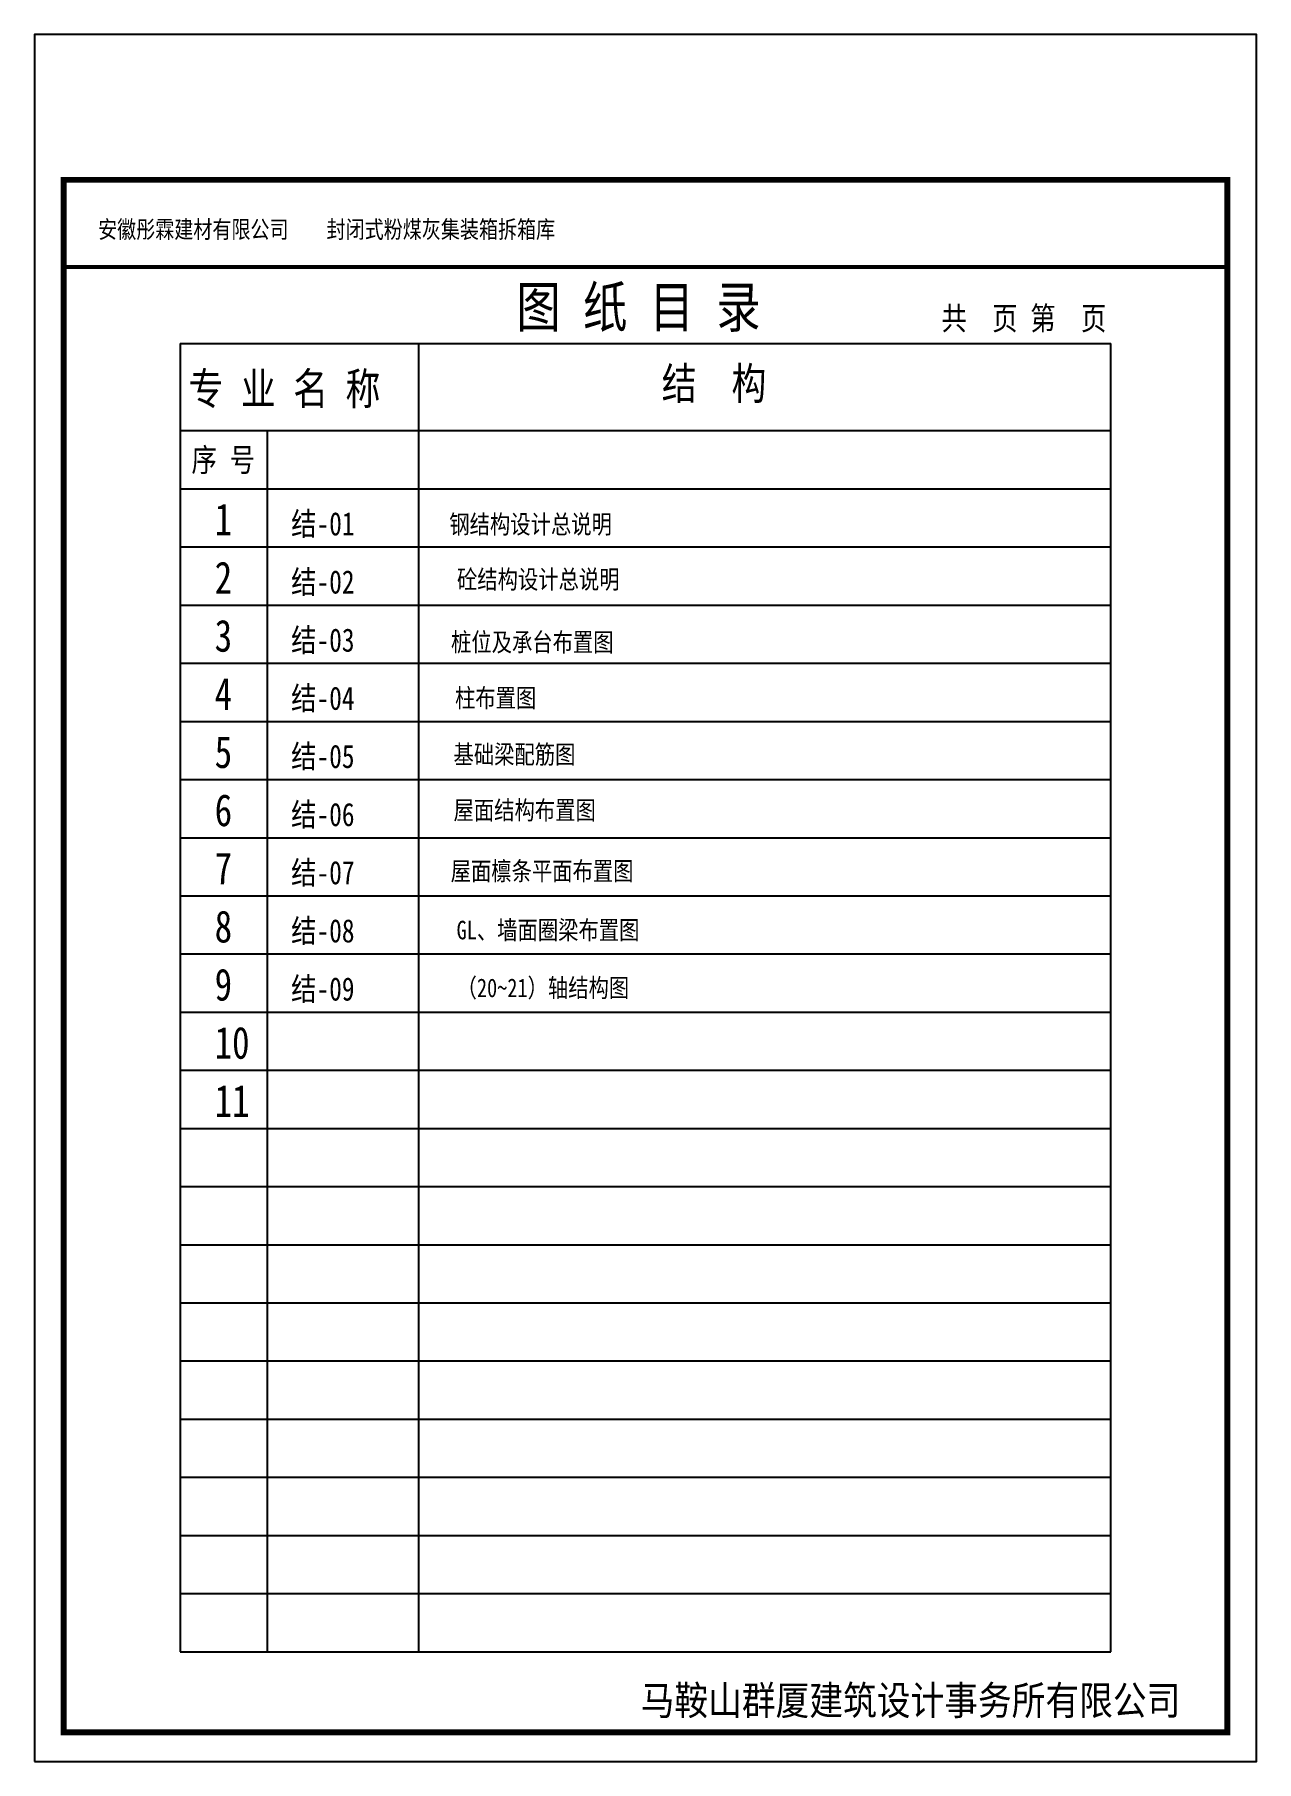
# Model space of a CAD drawing. Extents: x -73672 to 366960, y -527333 to 140666.
# Drawn here: x 345960 to 366960, y 93419 to 123119 of the extents above; entities that cross this region are included whole.
import ezdxf
from ezdxf.enums import TextEntityAlignment as Align

# ---------------------------------------------------------------- set-up
doc = ezdxf.new("R2010")
doc.units = 0
doc.header["$LTSCALE"] = 1000
doc.header["$MEASUREMENT"] = 0
doc.layers.add('图签', color=120, linetype='Continuous')
doc.layers.add('电', color=6, linetype='Continuous')
doc.styles.add('ST', font='', dxfattribs={"width": 0.8})
doc.styles.get("Standard").update_dxf_attribs({"font": 'gbenor.shx', "bigfont": 'gbcbig.shx'})
doc.styles.add('图签', font='', dxfattribs={"width": 0.8})
doc.styles.get('ST').set_extended_font_data('SimSun')
doc.styles.get('图签').set_extended_font_data('SimSun')

msp = doc.modelspace()

# ---------------------------------------------------------------- texts
at = {"insert": (347051.92, 119583.97), "char_height": 300, "width": 15596.4824, "attachment_point": 7}
msp.add_mtext('{\\W0.8;\\fNSimSun|b0|i0|c134|p49;\\C7;安徽彤霖建材有限公司    \\C256;封闭式粉煤灰集装箱拆箱库}', dxfattribs=at)
at = {"layer": '图签', "style": '图签', "width": 0.8}
msp.add_text('钢结构设计总说明', height=320, dxfattribs=at).set_placement((353088.3, 114537.62))
msp.add_text('砼结构设计总说明', height=320, dxfattribs=at).set_placement((354616.99, 113754.54), align=Align.MIDDLE)
at = {"layer": '图签', "char_height": 320, "width": 7365.582, "attachment_point": 7, "style": '图签'}
for s, insert in [('{\\fNSimSun|b0|i0|c134|p49;桩位及承台布置图}', (353118.07, 112473.85)), ('{\\fNSimSun|b0|i0|c134|p49;柱布置图 }', (353186.07, 111515.13)), ('{\\fNSimSun|b0|i0|c134|p49;基础梁配筋图 }', (353160.57, 110541.7)), ('{\\fNSimSun|b0|i0|c134|p49;屋面结构布置图 }', (353161.08, 109584.46)), ('{\\fNSimSun|b0|i0|c134|p49;屋面檩条平面布置图}', (353111.12, 108537.7)), ('{\\fNSimSun|b0|i0|c134|p49;GL、墙面圈梁布置图 }', (353213.52, 107522.73)), ('{\\fNSimSun|b0|i0|c134|p49;（20~21）轴结构图}', (353213.52, 106522.73))]:
    msp.add_mtext(s, dxfattribs=dict(at, insert=insert))
at = {"layer": '电', "color": 4}
for s, height, style, width, p in [('图 纸 目 录', 700, 'ST', 0.8, (354240.44, 118084.45)), ('马鞍山群厦建筑设计事务所有限公司', 500, '图签', 0.85, (356376.75, 94220.08))]:
    msp.add_text(s, height=height, dxfattribs=dict(at, style=style, width=width)).set_placement(p)
at = {"layer": '电', "color": 4, "style": '图签', "width": 0.8}
for s, height, p in [('共  页 第  页', 400, (361546.99, 118039.67)), ('专 业 名 称 ', 550, (348605.72, 116754.24)), ('结  构', 550, (356738.5, 116843.48)), ('序 号', 400, (348657.53, 115604.69)), ('1', 550, (349055.72, 114505.49)), ('结-01', 400, (350369.52, 114505.49)), ('2', 550, (349055.72, 113505.49)), ('结-02', 400, (350369.52, 113505.49)), ('3', 550, (349055.72, 112505.49)), ('结-03', 400, (350369.52, 112505.49)), ('4', 550, (349055.72, 111505.49)), ('结-04', 400, (350369.52, 111505.49)), ('5', 550, (349055.72, 110505.49)), ('结-05', 400, (350369.52, 110505.49)), ('6', 550, (349055.72, 109505.49)), ('结-06', 400, (350369.52, 109505.49)), ('7', 550, (349055.72, 108505.49)), ('结-07', 400, (350369.52, 108505.49)), ('8', 550, (349055.72, 107505.49)), ('结-08', 400, (350369.52, 107505.49)), ('9', 550, (349055.72, 106505.49)), ('结-09', 400, (350369.52, 106505.49)), ('10', 550, (349055.72, 105505.49)), ('11', 550, (349055.72, 104505.49))]:
    msp.add_text(s, height=height, rotation=0.000003, dxfattribs=at).set_placement(p)

# ---------------------------------------------------------------- linework, layer by layer
at = {"layer": '电', "color": 4}
for p, q in [((348459.89, 117806.91), (348459.89, 95306.91)), ((348459.89, 117806.91), (364459.89, 117806.91)), ((352559.89, 117806.91), (352559.89, 95306.91)), ((364459.89, 95306.91), (364459.89, 117806.91)), ((348459.89, 116306.91), (364459.89, 116306.91)), ((349959.89, 116306.91), (349959.89, 95306.91)), ((348459.89, 115306.91), (364459.89, 115306.91)), ((348459.89, 114306.91), (364459.89, 114306.91)), ((348459.89, 113306.91), (364459.89, 113306.91)), ((348459.89, 112306.91), (364459.89, 112306.91)), ((348459.89, 111306.91), (364459.89, 111306.91)), ((348459.89, 110306.91), (364459.89, 110306.91)), ((348459.89, 109306.91), (364459.89, 109306.91)), ((348459.89, 108306.91), (364459.89, 108306.91)), ((348459.89, 107306.91), (364459.89, 107306.91)), ((348459.89, 106306.91), (364459.89, 106306.91)), ((348459.89, 105306.91), (364459.89, 105306.91)), ((348459.89, 104306.91), (364459.89, 104306.91)), ((348459.89, 103306.91), (364459.89, 103306.91)), ((348459.89, 102306.91), (364459.89, 102306.91)), ((348459.89, 101306.91), (364459.89, 101306.91)), ((348459.89, 100306.91), (364459.89, 100306.91)), ((348459.89, 99306.91), (364459.89, 99306.91)), ((348459.89, 98306.91), (364459.89, 98306.91)), ((348459.89, 97306.91), (364459.89, 97306.91)), ((348459.89, 96306.91), (364459.89, 96306.91)), ((348459.89, 95306.91), (364459.89, 95306.91))]:
    msp.add_line(p, q, dxfattribs=at)
msp.add_lwpolyline([(345959.89, 93419.46), (366959.89, 93419.46), (366959.89, 123119.46), (345959.89, 123119.46)], close=True, dxfattribs=at)
at = {"layer": '电', "color": 4, "const_width": 100}
msp.add_lwpolyline([(346459.89, 93919.46), (366459.89, 93919.46), (366459.89, 120619.46), (346459.89, 120619.46)], close=True, dxfattribs=at)
at = {"layer": '电', "color": 4, "const_width": 70}
msp.add_lwpolyline([(346459.89, 119119.46), (366459.89, 119119.46)], dxfattribs=at)

msp.set_redraw_order([(e.dxf.handle, doc.entitydb.next_handle()) for e in msp.query("TEXT MTEXT ATTDEF DIMENSION ARC_DIMENSION")])  # texts and dimensions are drawn at this point

doc.saveas('drawing.dxf')
